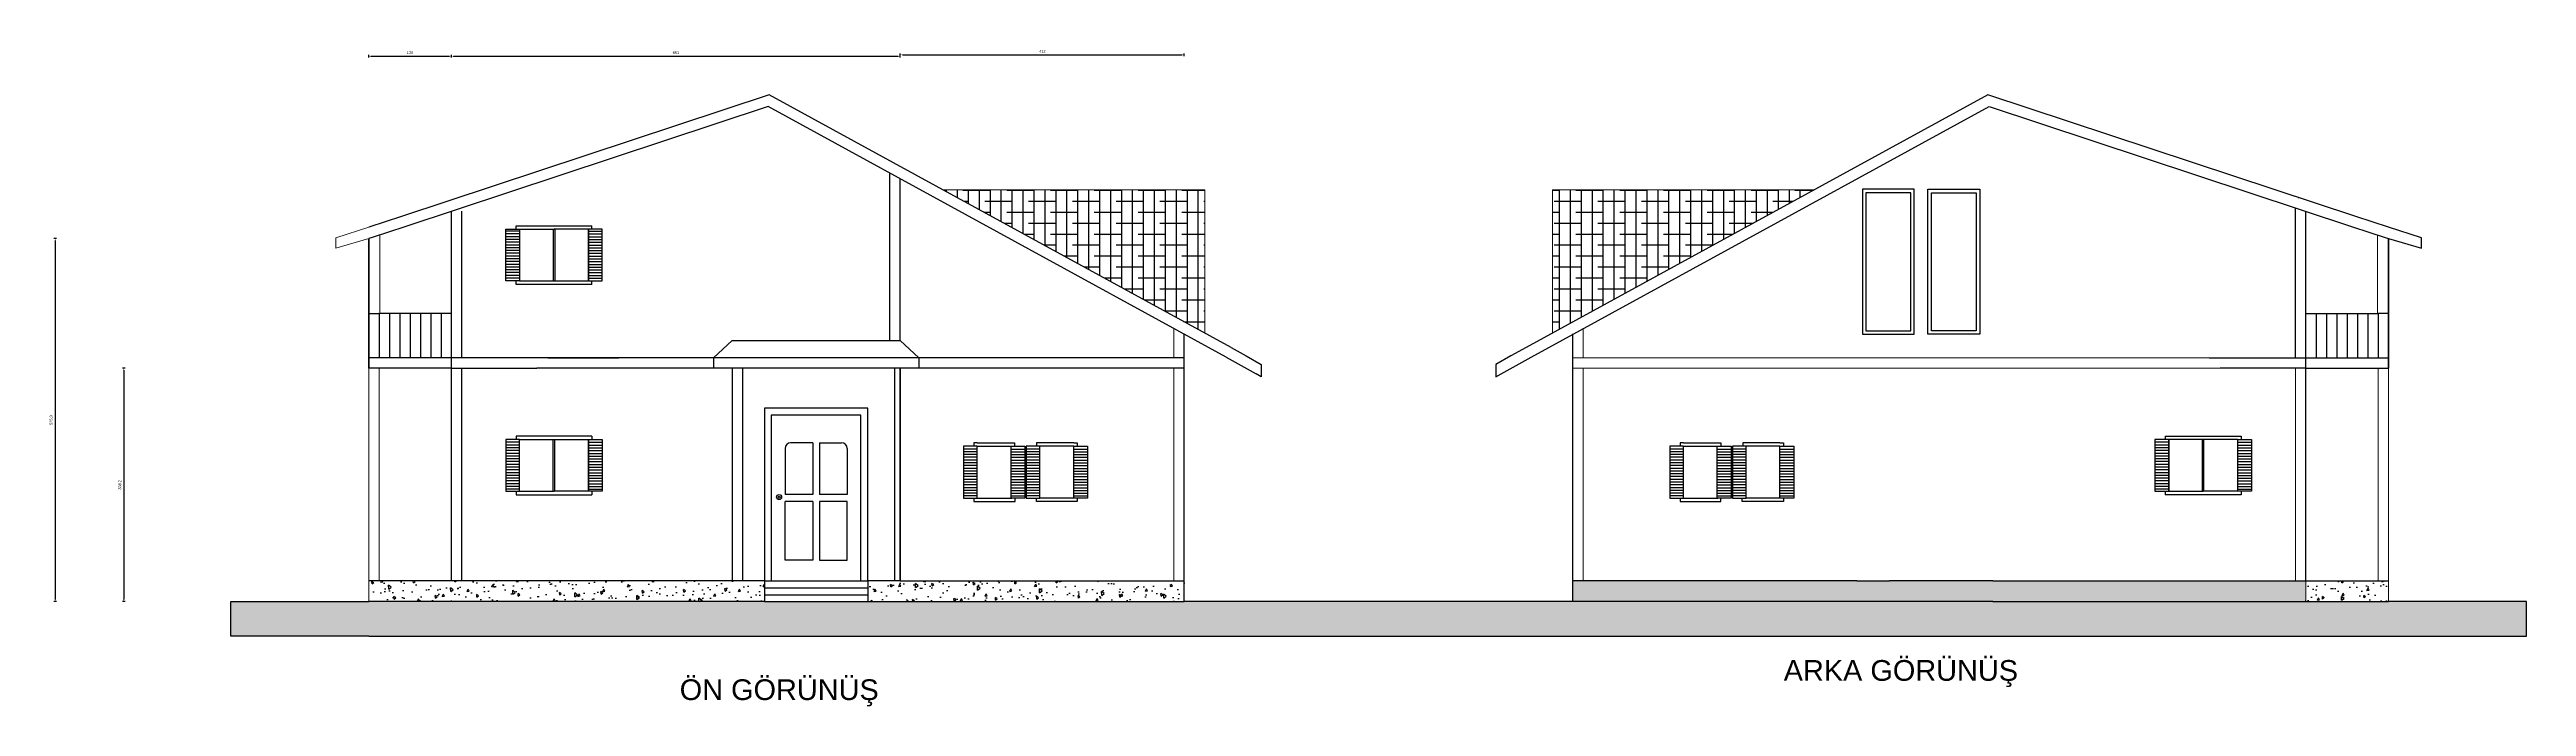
# Model space of a CAD drawing. Header units: millimetres. Extents: x 2100 to 32787, y 24082 to 35493.
# Drawn here: x 7854 to 11446, y 26918 to 27870 of the extents above; entities that cross this region are included whole.
import ezdxf

# ---------------------------------------------------------------- set-up
doc = ezdxf.new("R2010")
doc.units = ezdxf.units.MM
doc.linetypes.add('HIDDEN2', pattern=[4.7625, 3.175, -1.5875])
doc.layers.get('Defpoints').update_dxf_attribs({"color": 231, "linetype": 'HIDDEN2'})
for name, color, linetype in [('TARAMA', 130, 'Continuous'), ('YAZI', 20, 'Continuous'), ('ÖLÇÜ', 181, 'Continuous')]:
    doc.layers.add(name, color=color, linetype=linetype)
doc.styles.add('Annotative', font='arial.ttf')
doc.styles.get("Standard").update_dxf_attribs({"font": 'arial.ttf'})
doc.dimstyles.new('ISO-25', dxfattribs={"dimtxt": 4, "dimasz": 3, "dimexe": 2, "dimexo": 0.625, "dimgap": 3, "dimtad": 1, "dimtxsty": 'Standard', "dimcen": 2.5, "dimadec": 0, "dimazin": 0, "dimtfac": 1, "dimtix": 1, "dimtmove": 0, "dimatfit": 0, "dimfxl": 2, "dimfxlon": 1, "dimarcsym": 0})
pattern_1 = [(90, (-3735.475, 2995.833), (-15.875, 0), []), (180, (-3735.475, 2995.833), (-31.75, -15.875), [39.6875, -23.8125])]
pattern_2 = [(95, (-3735.475, 2995.833), (28.01893, 23.510676), [3.81, -41.91]), (40, (-3735.475, 2995.833), (-32.00369, 22.035346), [3.048, -33.528117]), (145.45144, (-3733.14, 2997.792), (-3.98476, 45.54602), [3.238, -35.61805]), (91.1842, (-3742.66, 3003.017), (44.28205, 32.39068), [5.715, -62.865]), (141.63556, (-3738.97, 3005.716), (-1.41732, 68.56535), [4.857, -53.42712]), (36.18415, (-3742.66, 3003.017), (-1.41732, 68.56535), [4.57199, -50.29195]), (66, (-3737.27, 3004.813), (35.903996, 6.97903), [3.81, -41.91]), (11, (-3737.27, 3004.813), (-17.307985, 34.78824), [3.048, -33.528]), (116.45145, (-3734.28, 3005.395), (18.59601, 41.76727), [3.238, -35.617988]), (82.5, (-3735.475, 2995.833), (-11.521094, 12.394683), [0, -33.1216, 0, -34.036, 0, -33.655]), (52.5, (-3735.475, 2995.833), (-4.717945, 23.6174), [0, -19.4056, 0, -32.3596, 0, -12.827]), (12.5, (-3743.485, 2987.822), (19.9855726, 18.365239), [0, -12.7, 0, -39.624, 0, -52.578]), (2.5, (-3747.077, 2984.23), (17.35278, 24.544479), [0, -16.51, 0, -26.3144, 0, -37.338])]

# ---------------------------------------------------------------- blocks, each defined once
blk = doc.blocks.new('*D2628')
at = {"layer": 'Defpoints', "color": 0, "lineweight": 70, "ltscale": 0.25, "transparency": 16777216}
for p in [(8436.9, 27860.2), (8316.9, 27596), (8436.9, 27596)]:
    blk.add_point(p, dxfattribs=at)
at = {"layer": 'ÖLÇÜ', "color": 0, "lineweight": -2, "ltscale": 0.25, "transparency": 16777216}
for p, q in [((8316.9, 27858.2), (8316.9, 27862.2)), ((8319.9, 27860.2), (8433.9, 27860.2)), ((8436.9, 27858.2), (8436.9, 27862.2))]:
    blk.add_line(p, q, dxfattribs=at)
at = {"layer": 'ÖLÇÜ', "color": 0, "lineweight": 70, "ltscale": 0.25, "transparency": 16777216}
for points in [[(8319.9, 27860.7), (8319.9, 27859.7), (8316.9, 27860.2)], [(8433.9, 27860.7), (8433.9, 27859.7), (8436.9, 27860.2)]]:
    blk.add_solid(points, dxfattribs=at)
at = {"layer": 'ÖLÇÜ', "color": 0, "lineweight": 5, "ltscale": 0.25, "transparency": 16777216, "insert": (8376.9, 27865.2), "char_height": 4, "attachment_point": 5}
blk.add_mtext('120', dxfattribs=at)
blk = doc.blocks.new('*D2629')
at = {"layer": 'Defpoints', "color": 0, "lineweight": 70, "ltscale": 0.25, "transparency": 16777216}
for p in [(9087.9, 27860.2), (9087.9, 27682.5), (8436.9, 27635.3)]:
    blk.add_point(p, dxfattribs=at)
at = {"layer": 'ÖLÇÜ', "color": 0, "lineweight": -2, "ltscale": 0.25, "transparency": 16777216}
for p, q in [((8436.9, 27858.2), (8436.9, 27862.2)), ((8439.9, 27860.2), (9084.9, 27860.2)), ((9087.9, 27858.2), (9087.9, 27862.2))]:
    blk.add_line(p, q, dxfattribs=at)
at = {"layer": 'ÖLÇÜ', "color": 0, "lineweight": 70, "ltscale": 0.25, "transparency": 16777216}
for points in [[(8439.9, 27860.7), (8439.9, 27859.7), (8436.9, 27860.2)], [(9084.9, 27860.7), (9084.9, 27859.7), (9087.9, 27860.2)]]:
    blk.add_solid(points, dxfattribs=at)
at = {"layer": 'ÖLÇÜ', "color": 0, "lineweight": 5, "ltscale": 0.25, "transparency": 16777216, "insert": (8762.4, 27865.2), "char_height": 4, "attachment_point": 5}
blk.add_mtext('651', dxfattribs=at)
blk = doc.blocks.new('*D2630')
at = {"layer": 'Defpoints', "color": 0, "lineweight": 70, "ltscale": 0.25, "transparency": 16777216}
for p in [(9499.9, 27862.2), (9087.9, 27682.5), (9499.9, 27457.8)]:
    blk.add_point(p, dxfattribs=at)
at = {"layer": 'ÖLÇÜ', "color": 0, "lineweight": -2, "ltscale": 0.25, "transparency": 16777216}
for p, q in [((9087.9, 27860.2), (9087.9, 27864.2)), ((9090.9, 27862.2), (9496.9, 27862.2)), ((9499.9, 27860.2), (9499.9, 27864.2))]:
    blk.add_line(p, q, dxfattribs=at)
at = {"layer": 'ÖLÇÜ', "color": 0, "lineweight": 70, "ltscale": 0.25, "transparency": 16777216}
for points in [[(9090.9, 27862.7), (9090.9, 27861.7), (9087.9, 27862.2)], [(9496.9, 27862.7), (9496.9, 27861.7), (9499.9, 27862.2)]]:
    blk.add_solid(points, dxfattribs=at)
at = {"layer": 'ÖLÇÜ', "color": 0, "lineweight": 5, "ltscale": 0.25, "transparency": 16777216, "insert": (9293.9, 27867.2), "char_height": 4, "attachment_point": 5}
blk.add_mtext('412', dxfattribs=at)
blk = doc.blocks.new('*D2631')
at = {"layer": 'Defpoints', "color": 0, "lineweight": 70, "ltscale": 0.25, "transparency": 16777216}
for p in [(8316.9, 27596), (7862.1, 27070.1), (8316.9, 27070.1)]:
    blk.add_point(p, dxfattribs=at)
at = {"layer": 'ÖLÇÜ', "color": 0, "lineweight": -2, "ltscale": 0.25, "transparency": 16777216}
for p, q in [((7864.1, 27596), (7860.1, 27596)), ((7862.1, 27593), (7862.1, 27073.1)), ((7864.1, 27070.1), (7860.1, 27070.1))]:
    blk.add_line(p, q, dxfattribs=at)
at = {"layer": 'ÖLÇÜ', "color": 0, "lineweight": 70, "ltscale": 0.25, "transparency": 16777216}
for points in [[(7861.6, 27593), (7862.6, 27593), (7862.1, 27596)], [(7861.6, 27073.1), (7862.6, 27073.1), (7862.1, 27070.1)]]:
    blk.add_solid(points, dxfattribs=at)
at = {"layer": 'ÖLÇÜ', "color": 0, "lineweight": 5, "ltscale": 0.25, "transparency": 16777216, "insert": (7856.7, 27333), "char_height": 4, "attachment_point": 5, "rotation": 90}
blk.add_mtext('525,9', dxfattribs=at)
blk = doc.blocks.new('*D2632')
at = {"layer": 'Defpoints', "color": 0, "lineweight": 70, "ltscale": 0.25, "transparency": 16777216}
for p in [(8316.9, 27408.3), (7961.7, 27070.1), (8316.9, 27070.1)]:
    blk.add_point(p, dxfattribs=at)
at = {"layer": 'ÖLÇÜ', "color": 0, "lineweight": -2, "ltscale": 0.25, "transparency": 16777216}
for p, q in [((7963.7, 27408.3), (7959.7, 27408.3)), ((7961.7, 27405.3), (7961.7, 27073.1)), ((7963.7, 27070.1), (7959.7, 27070.1))]:
    blk.add_line(p, q, dxfattribs=at)
at = {"layer": 'ÖLÇÜ', "color": 0, "lineweight": 70, "ltscale": 0.25, "transparency": 16777216}
for points in [[(7961.2, 27405.3), (7962.2, 27405.3), (7961.7, 27408.3)], [(7961.2, 27073.1), (7962.2, 27073.1), (7961.7, 27070.1)]]:
    blk.add_solid(points, dxfattribs=at)
at = {"layer": 'ÖLÇÜ', "color": 0, "lineweight": 5, "ltscale": 0.25, "transparency": 16777216, "insert": (7956.3, 27239.2), "char_height": 4, "attachment_point": 5, "rotation": 90}
blk.add_mtext('338,2', dxfattribs=at)

msp = doc.modelspace()

# ---------------------------------------------------------------- hatches: boundary and pattern name
at = {"layer": 'TARAMA', "lineweight": -2, "ltscale": 0.25, "transparency": 33554687}
h = msp.add_hatch(dxfattribs=at)
h.set_pattern_fill('ANSI38', color=256, scale=5, angle=45)
h.set_pattern_definition(pattern_1)
h.paths.add_polyline_path([(9529.699, 27666.836), (9149.121, 27666.836), (9529.699, 27458.836)])
h = msp.add_hatch(dxfattribs=at)
h.set_pattern_fill('ANSI38', color=256, scale=5, angle=45)
h.set_pattern_definition(pattern_1)
h.paths.add_polyline_path([(10414.247, 27666.836), (10033.668, 27666.836), (10033.668, 27458.836)])
h = msp.add_hatch(dxfattribs=at)
h.set_pattern_fill('AR-CONC', color=256, scale=0.2, angle=45)
h.set_pattern_definition(pattern_2)
h.paths.add_polyline_path([(8890.899, 27100.069), (8858.899, 27100.069), (8843.899, 27100.069), (8316.899, 27100.069), (8316.899, 27070.069), (8890.899, 27070.069)])
h = msp.add_hatch(dxfattribs=at)
h.set_pattern_fill('AR-CONC', color=256, scale=0.2, angle=45)
h.set_pattern_definition(pattern_2)
h.paths.add_polyline_path([(9499.899, 27100.069), (9087.899, 27100.069), (9040.899, 27100.069), (9040.899, 27070.069), (9079.899, 27070.069), (9499.899, 27070.069)])
h = msp.add_hatch(dxfattribs=at)
h.set_pattern_fill('AR-CONC', color=256, scale=0.2, angle=45)
h.set_pattern_definition(pattern_2)
h.paths.add_polyline_path([(11126.468, 27100.069), (10719.468, 27100.069), (10704.468, 27100.069), (10672.468, 27100.069), (10522.468, 27100.069), (10475.468, 27100.069), (10063.468, 27100.069), (10063.468, 27070.069), (10483.468, 27070.069), (10522.468, 27070.069), (10672.468, 27070.069), (11126.468, 27070.069), (11126.468, 27071.517)])
h = msp.add_hatch(dxfattribs=at)
h.set_pattern_fill('AR-CONC', color=256, scale=0.2, angle=45)
h.set_pattern_definition(pattern_2)
h.paths.add_polyline_path([(11246.468, 27100.069), (11126.468, 27100.069), (11126.468, 27070.069), (11246.468, 27070.069)])
h = msp.add_hatch(dxfattribs=at)
h.set_pattern_fill('ESCHER', color=256, scale=1.3, angle=45)
h.set_pattern_definition([(105, (-3735.475, 2995.833), (-28.0184, -28.0184), [36.322, -3.302]), (225, (-3735.475, 2995.833), (38.273845, -10.255446), [36.322, -3.302]), (345, (-3735.475, 2995.833), (28.0184, 28.0184), [36.322, -3.302]), (105, (-3733.14, 2998.168), (-28.0184, -28.0184), [6.604, -33.02]), (345, (-3733.14, 2998.168), (28.0184, 28.0184), [6.604, -33.02]), (105, (-3738.664, 2996.687), (-28.0184, -28.0184), [6.604, -33.02]), (225, (-3738.664, 2996.687), (38.273845, -10.255446), [6.604, -33.02]), (345, (-3734.62, 2992.643), (28.0184, 28.0184), [6.604, -33.02]), (225, (-3734.62, 2992.643), (38.273845, -10.255446), [6.604, -33.02]), (105, (-3744.814, 2986.493), (-28.0184, -28.0184), [6.604, -33.02]), (345, (-3744.814, 2986.493), (28.0184, 28.0184), [6.604, -33.02]), (105, (-3722.717, 2992.414), (-28.0184, -28.0184), [6.604, -33.02]), (225, (-3722.717, 2992.414), (38.273845, -10.255446), [6.604, -33.02]), (345, (-3738.893, 3008.59), (28.0184, 28.0184), [6.604, -33.02]), (225, (-3738.893, 3008.59), (38.273845, -10.255446), [6.604, -33.02]), (45, (-3734.85, 3004.547), (-38.273845, 10.255446), [23.114, -16.51]), (45, (-3726.76, 2996.46), (-38.273845, 10.255446), [23.114, -16.51]), (165, (-3740.374, 3003.066), (-28.0184, -28.0184), [23.114, -16.51]), (165, (-3743.334, 2992.018), (-28.0184, -28.0184), [23.114, -16.51]), (285, (-3739.29, 2987.974), (38.273845, -10.255446), [23.114, -16.51]), (285, (-3728.24, 2990.934), (38.273845, -10.255446), [23.114, -16.51])])
h.paths.add_polyline_path([(11446.468, 27070.069), (11246.468, 27070.069), (10672.468, 27070.069), (10522.468, 27070.069), (10483.468, 27070.069), (10063.468, 27070.069), (9499.899, 27070.069), (9079.899, 27070.069), (9040.899, 27070.069), (8890.899, 27070.069), (8316.899, 27070.069), (8116.899, 27070.069), (8116.899, 27020.069), (8316.899, 27020.069), (11246.468, 27020.069), (11276.468, 27020.069), (11346.468, 27020.069), (11446.468, 27020.069)])

# ---------------------------------------------------------------- linework, layer by layer
at = {"ltscale": 0.25}
for p, q in [((9072.899, 27448.369), (9072.899, 27690.716)), ((9087.899, 27448.369), (9087.899, 27682.518)), ((8364.452, 27627.82), (8316.899, 27612.369)), ((8436.899, 27100.069), (8436.899, 27635.632)), ((8451.899, 27423.369), (8451.899, 27635.632)), ((11126.468, 27100.069), (11126.468, 27635.632)), ((8321.795, 27597.557), (8316.899, 27595.966)), ((8369.348, 27613.008), (8321.795, 27597.557)), ((11241.572, 27597.557), (11246.468, 27595.966)), ((8843.899, 27448.369), (8816.899, 27423.369)), ((8843.899, 27448.369), (9087.899, 27448.369)), ((9087.899, 27448.369), (9114.899, 27423.369)), ((9079.899, 27423.369), (8560.899, 27423.369)), ((8816.899, 27423.369), (8816.899, 27408.369)), ((9087.899, 27423.369), (9079.899, 27423.369)), ((9499.899, 27423.369), (9087.899, 27423.369)), ((9114.899, 27423.369), (9114.899, 27408.369)), ((9560.348, 27424.308), (9604.079, 27400.067)), ((9567.83, 27437.997), (9589.695, 27425.876)), ((9589.695, 27425.876), (9611.561, 27413.756)), ((9611.561, 27413.756), (9611.561, 27395.92)), ((8451.899, 27100.069), (8451.899, 27408.369)), ((9079.899, 27408.369), (8560.899, 27408.369)), ((8843.899, 27408.369), (8843.899, 27100.069)), ((8858.899, 27408.369), (8858.899, 27100.069)), ((9079.899, 27100.069), (9079.899, 27408.369)), ((9087.899, 27408.369), (9079.899, 27408.369)), ((9499.899, 27408.369), (9087.899, 27408.369)), ((9087.899, 27408.369), (9087.899, 27100.069)), ((9087.899, 27100.069), (9087.899, 27408.369)), ((9611.561, 27395.92), (9604.079, 27400.067)), ((8920.899, 27292.069), (8920.899, 27225.069)), ((8960.899, 27300.069), (8928.899, 27300.069)), ((8960.899, 27300.069), (8960.899, 27225.069)), ((8970.899, 27300.069), (8970.899, 27225.069)), ((8970.899, 27300.069), (9002.899, 27300.069)), ((9010.899, 27292.069), (9010.899, 27225.069)), ((8960.899, 27225.069), (8920.899, 27225.069)), ((8960.899, 27215.069), (8920.899, 27215.069)), ((8920.899, 27130.069), (8920.899, 27215.069)), ((8960.899, 27215.069), (8960.899, 27130.069)), ((9010.899, 27225.069), (8970.899, 27225.069)), ((9010.899, 27215.069), (8970.899, 27215.069)), ((8970.899, 27215.069), (8970.899, 27130.069)), ((9010.899, 27130.069), (9010.899, 27215.069)), ((8960.899, 27130.069), (8920.899, 27130.069)), ((8970.899, 27130.069), (9010.899, 27130.069)), ((8890.899, 27100.069), (9040.899, 27100.069)), ((8890.899, 27100.069), (8890.899, 27070.069)), ((8890.899, 27090.069), (9040.899, 27090.069)), ((9040.899, 27100.069), (9040.899, 27070.069)), ((10672.468, 27100.069), (10522.468, 27100.069)), ((8436.899, 27070.069), (8436.899, 27071.517)), ((8890.899, 27080.069), (9040.899, 27080.069)), ((11126.468, 27070.069), (11126.468, 27071.517))]:
    msp.add_line(p, q, dxfattribs=at)
at = {"lineweight": 5, "ltscale": 0.25}
for p, q in [((9529.699, 27666.836), (9149.121, 27666.836)), ((9529.699, 27458.836), (9529.699, 27666.836)), ((10033.668, 27458.836), (10033.668, 27666.836)), ((10033.668, 27666.836), (10414.247, 27666.836)), ((8316.899, 27612.369), (8269.347, 27596.918)), ((8269.347, 27596.918), (8269.347, 27581.918)), ((8269.347, 27581.918), (8316.899, 27595.966)), ((8332.899, 27487.266), (8332.899, 27601.165)), ((11230.468, 27617.39), (11230.468, 27617.567)), ((11230.468, 27487.266), (11230.468, 27601.165)), ((9484.899, 27483.321), (9484.899, 27483.966)), ((10078.468, 27483.321), (10078.468, 27483.966)), ((9484.899, 27423.369), (9484.899, 27466.13)), ((9529.699, 27458.836), (9529.699, 27459.133)), ((10033.668, 27458.836), (10033.668, 27459.133)), ((10078.468, 27423.369), (10078.468, 27466.13)), ((9529.699, 27441.058), (9529.699, 27441.297)), ((10033.668, 27441.058), (10033.668, 27441.297)), ((10986.468, 27423.369), (10063.468, 27423.369)), ((8316.899, 27408.266), (8316.899, 27100.069)), ((8331.899, 27408.266), (8331.899, 27100.069)), ((9484.899, 27100.069), (9484.899, 27408.369)), ((11002.468, 27408.266), (10063.468, 27408.266)), ((10078.468, 27100.069), (10078.468, 27408.266)), ((11111.468, 27100.069), (11111.468, 27408.266)), ((11231.468, 27408.266), (11231.468, 27100.069)), ((11246.468, 27408.266), (11246.468, 27100.069)), ((8316.899, 27100.069), (8316.899, 27070.069)), ((11126.468, 27100.069), (11126.468, 27071.517)), ((11246.468, 27100.069), (11246.468, 27070.069))]:
    msp.add_line(p, q, dxfattribs=at)
at = {"lineweight": -2, "ltscale": 0.25}
for p, q in [((11111.468, 27656.233), (11111.468, 27656.725)), ((11111.468, 27423.369), (11111.468, 27640.295)), ((11116.468, 27654.608), (11116.468, 27655.072)), ((8116.899, 27020.069), (8116.899, 27070.069)), ((8116.899, 27070.069), (8316.899, 27070.069)), ((10063.468, 27070.069), (9499.899, 27070.069)), ((11446.468, 27070.069), (11246.468, 27070.069)), ((11446.468, 27020.069), (11446.468, 27070.069)), ((8316.899, 27020.069), (8116.899, 27020.069)), ((8316.899, 27020.069), (11246.468, 27020.069)), ((11246.468, 27020.069), (11276.468, 27020.069)), ((11276.468, 27020.069), (11346.468, 27020.069)), ((11346.468, 27020.069), (11446.468, 27020.069))]:
    msp.add_line(p, q, dxfattribs=at)
at = {"lineweight": 25, "ltscale": 0.25}
for p, q in [((8316.899, 27595.966), (8316.899, 27408.266)), ((8316.899, 27487.266), (8316.899, 27595.966)), ((8515.71, 27534.663), (8515.71, 27609.663)), ((8515.71, 27609.663), (8535.71, 27609.663)), ((8535.71, 27606.663), (8515.71, 27606.663)), ((8535.71, 27602.663), (8515.71, 27602.663)), ((8535.71, 27598.663), (8515.71, 27598.663)), ((8535.71, 27594.663), (8515.71, 27594.663)), ((8535.71, 27590.663), (8515.71, 27590.663)), ((8530.71, 27609.663), (8530.71, 27614.663)), ((8530.71, 27614.663), (8635.71, 27614.663)), ((8535.71, 27609.663), (8585.71, 27609.663)), ((8535.71, 27609.663), (8535.71, 27534.663)), ((8584.71, 27609.663), (8584.71, 27534.663)), ((8635.71, 27609.663), (8585.71, 27609.663)), ((8586.71, 27609.663), (8586.71, 27534.663)), ((8635.71, 27614.663), (8640.71, 27614.663)), ((8635.71, 27534.663), (8635.71, 27609.663)), ((8635.71, 27609.663), (8635.71, 27534.663)), ((8655.71, 27609.663), (8635.71, 27609.663)), ((8635.71, 27606.663), (8655.71, 27606.663)), ((8635.71, 27602.663), (8655.71, 27602.663)), ((8635.71, 27598.663), (8655.71, 27598.663)), ((8635.71, 27594.663), (8655.71, 27594.663)), ((8635.71, 27590.663), (8655.71, 27590.663)), ((8640.71, 27609.663), (8640.71, 27614.663)), ((8655.71, 27534.663), (8655.71, 27609.663)), ((11246.468, 27595.966), (11246.468, 27408.266)), ((11246.468, 27487.266), (11246.468, 27595.966)), ((8535.71, 27586.663), (8515.71, 27586.663)), ((8535.71, 27582.663), (8515.71, 27582.663)), ((8535.71, 27578.663), (8515.71, 27578.663)), ((8535.71, 27574.663), (8515.71, 27574.663)), ((8535.71, 27570.663), (8515.71, 27570.663)), ((8535.71, 27566.663), (8515.71, 27566.663)), ((8535.71, 27562.663), (8515.71, 27562.663)), ((8535.71, 27558.663), (8515.71, 27558.663)), ((8535.71, 27554.663), (8515.71, 27554.663)), ((8635.71, 27586.663), (8655.71, 27586.663)), ((8635.71, 27582.663), (8655.71, 27582.663)), ((8635.71, 27578.663), (8655.71, 27578.663)), ((8635.71, 27574.663), (8655.71, 27574.663)), ((8635.71, 27570.663), (8655.71, 27570.663)), ((8635.71, 27566.663), (8655.71, 27566.663)), ((8635.71, 27562.663), (8655.71, 27562.663)), ((8635.71, 27558.663), (8655.71, 27558.663)), ((8635.71, 27554.663), (8655.71, 27554.663)), ((8535.71, 27550.663), (8515.71, 27550.663)), ((8535.71, 27546.663), (8515.71, 27546.663)), ((8535.71, 27542.663), (8515.71, 27542.663)), ((8535.71, 27538.663), (8515.71, 27538.663)), ((8535.71, 27534.663), (8515.71, 27534.663)), ((8530.71, 27529.663), (8530.71, 27534.663)), ((8535.71, 27529.663), (8530.71, 27529.663)), ((8535.71, 27534.663), (8585.71, 27534.663)), ((8640.71, 27529.663), (8535.71, 27529.663)), ((8585.71, 27534.663), (8635.71, 27534.663)), ((8635.71, 27550.663), (8655.71, 27550.663)), ((8635.71, 27546.663), (8655.71, 27546.663)), ((8635.71, 27542.663), (8655.71, 27542.663)), ((8635.71, 27538.663), (8655.71, 27538.663)), ((8635.71, 27534.663), (8655.71, 27534.663)), ((8640.71, 27529.663), (8640.71, 27534.663)), ((8316.899, 27487.266), (8330.899, 27487.266)), ((8316.899, 27408.266), (8316.899, 27487.266)), ((8330.899, 27487.266), (8332.899, 27487.266)), ((8331.899, 27486.266), (8331.899, 27423.369)), ((8435.899, 27487.266), (8332.899, 27487.266)), ((8346.899, 27487.266), (8346.899, 27423.369)), ((8361.899, 27487.266), (8361.899, 27423.369)), ((8376.899, 27487.266), (8376.899, 27423.369)), ((8391.899, 27487.266), (8391.899, 27423.369)), ((8406.899, 27487.266), (8406.899, 27423.369)), ((8421.899, 27487.266), (8421.899, 27423.369)), ((11127.468, 27487.266), (11230.468, 27487.266)), ((11141.468, 27487.266), (11141.468, 27423.369)), ((11156.468, 27487.266), (11156.468, 27423.369)), ((11171.468, 27487.266), (11171.468, 27423.369)), ((11186.468, 27487.266), (11186.468, 27423.369)), ((11201.468, 27487.266), (11201.468, 27423.369)), ((11216.468, 27487.266), (11216.468, 27423.369)), ((11232.468, 27487.266), (11230.468, 27487.266)), ((11231.468, 27486.266), (11231.468, 27423.369)), ((11246.468, 27487.266), (11232.468, 27487.266)), ((11246.468, 27408.266), (11246.468, 27487.266)), ((9499.899, 27475.123), (9499.899, 27475.651)), ((9499.899, 27408.369), (9499.899, 27457.815)), ((10063.468, 27475.123), (10063.468, 27475.651)), ((10063.468, 27408.369), (10063.468, 27457.815)), ((8576.899, 27423.369), (8316.899, 27423.369)), ((8576.899, 27423.369), (8679.899, 27423.369)), ((10986.468, 27423.369), (11246.468, 27423.369)), ((8436.899, 27408.266), (8316.899, 27408.266)), ((8436.899, 27408.266), (8560.899, 27408.266)), ((9499.899, 27070.069), (9499.899, 27408.369)), ((10063.468, 27070.069), (10063.468, 27408.369)), ((11126.468, 27408.266), (11002.468, 27408.266)), ((11126.468, 27408.266), (11246.468, 27408.266)), ((8535.71, 27304.827), (8515.71, 27304.827)), ((8515.71, 27304.827), (8515.71, 27229.827)), ((8535.71, 27309.827), (8530.71, 27309.827)), ((8530.71, 27309.827), (8530.71, 27304.827)), ((8640.71, 27309.827), (8535.71, 27309.827)), ((8535.71, 27229.827), (8535.71, 27304.827)), ((8535.71, 27304.827), (8585.71, 27304.827)), ((8584.71, 27229.827), (8584.71, 27304.827)), ((8585.71, 27304.827), (8635.71, 27304.827)), ((8586.71, 27229.827), (8586.71, 27304.827)), ((8635.71, 27304.827), (8635.71, 27229.827)), ((8635.71, 27229.827), (8635.71, 27304.827)), ((8635.71, 27304.827), (8655.71, 27304.827)), ((8640.71, 27309.827), (8640.71, 27304.827)), ((8655.71, 27304.827), (8655.71, 27229.827)), ((10927.658, 27304.827), (10907.658, 27304.827)), ((10907.658, 27304.827), (10907.658, 27229.827)), ((10922.658, 27309.827), (11027.658, 27309.827)), ((10922.658, 27309.827), (10922.658, 27304.827)), ((10977.658, 27304.827), (10927.658, 27304.827)), ((10927.658, 27304.827), (10927.658, 27229.827)), ((10927.658, 27229.827), (10927.658, 27304.827)), ((10976.658, 27229.827), (10976.658, 27304.827)), ((11027.658, 27304.827), (10977.658, 27304.827)), ((10978.658, 27229.827), (10978.658, 27304.827)), ((11027.658, 27309.827), (11032.658, 27309.827)), ((11027.658, 27229.827), (11027.658, 27304.827)), ((11027.658, 27304.827), (11047.658, 27304.827)), ((11032.658, 27309.827), (11032.658, 27304.827)), ((11047.658, 27304.827), (11047.658, 27229.827)), ((8535.71, 27300.827), (8515.71, 27300.827)), ((8535.71, 27296.827), (8515.71, 27296.827)), ((8535.71, 27292.827), (8515.71, 27292.827)), ((8535.71, 27288.827), (8515.71, 27288.827)), ((8535.71, 27284.827), (8515.71, 27284.827)), ((8535.71, 27280.827), (8515.71, 27280.827)), ((8535.71, 27276.827), (8515.71, 27276.827)), ((8535.71, 27272.827), (8515.71, 27272.827)), ((8535.71, 27268.827), (8515.71, 27268.827)), ((8635.71, 27300.827), (8655.71, 27300.827)), ((8635.71, 27296.827), (8655.71, 27296.827)), ((8635.71, 27292.827), (8655.71, 27292.827)), ((8635.71, 27288.827), (8655.71, 27288.827)), ((8635.71, 27284.827), (8655.71, 27284.827)), ((8635.71, 27280.827), (8655.71, 27280.827)), ((8635.71, 27276.827), (8655.71, 27276.827)), ((8635.71, 27272.827), (8655.71, 27272.827)), ((8635.71, 27268.827), (8655.71, 27268.827)), ((9199.558, 27295.069), (9179.558, 27295.069)), ((9179.558, 27295.069), (9179.558, 27220.069)), ((9199.558, 27291.069), (9179.558, 27291.069)), ((9199.558, 27287.069), (9179.558, 27287.069)), ((9199.558, 27283.069), (9179.558, 27283.069)), ((9199.558, 27279.069), (9179.558, 27279.069)), ((9199.558, 27275.069), (9179.558, 27275.069)), ((9199.558, 27271.069), (9179.558, 27271.069)), ((9199.558, 27267.069), (9179.558, 27267.069)), ((9199.558, 27300.069), (9194.558, 27300.069)), ((9194.558, 27300.069), (9194.558, 27295.069)), ((9199.558, 27300.069), (9248.558, 27300.069)), ((9199.558, 27220.069), (9199.558, 27295.069)), ((9199.558, 27295.069), (9248.558, 27295.069)), ((9248.558, 27300.069), (9253.558, 27300.069)), ((9248.558, 27220.069), (9248.558, 27295.069)), ((9248.558, 27220.069), (9248.558, 27295.069)), ((9248.558, 27295.069), (9268.558, 27295.069)), ((9248.558, 27291.069), (9268.558, 27291.069)), ((9248.558, 27287.069), (9268.558, 27287.069)), ((9248.558, 27283.069), (9268.558, 27283.069)), ((9248.558, 27279.069), (9268.558, 27279.069)), ((9248.558, 27275.069), (9268.558, 27275.069)), ((9248.558, 27271.069), (9268.558, 27271.069)), ((9248.558, 27267.069), (9268.558, 27267.069)), ((9253.558, 27300.069), (9253.558, 27295.069)), ((9268.558, 27295.069), (9268.558, 27220.069)), ((9290.558, 27295.069), (9270.558, 27295.069)), ((9270.558, 27295.069), (9270.558, 27220.069)), ((9290.558, 27291.069), (9270.558, 27291.069)), ((9290.558, 27287.069), (9270.558, 27287.069)), ((9290.558, 27283.069), (9270.558, 27283.069)), ((9290.558, 27279.069), (9270.558, 27279.069)), ((9290.558, 27275.069), (9270.558, 27275.069)), ((9290.558, 27271.069), (9270.558, 27271.069)), ((9290.558, 27267.069), (9270.558, 27267.069)), ((9290.558, 27300.069), (9285.558, 27300.069)), ((9285.558, 27300.069), (9285.558, 27295.069)), ((9339.558, 27300.069), (9290.558, 27300.069)), ((9290.558, 27220.069), (9290.558, 27295.069)), ((9339.558, 27295.069), (9290.558, 27295.069)), ((9290.558, 27220.069), (9290.558, 27295.069)), ((9339.558, 27300.069), (9344.558, 27300.069)), ((9339.558, 27220.069), (9339.558, 27295.069)), ((9339.558, 27295.069), (9359.558, 27295.069)), ((9339.558, 27291.069), (9359.558, 27291.069)), ((9339.558, 27287.069), (9359.558, 27287.069)), ((9339.558, 27283.069), (9359.558, 27283.069)), ((9339.558, 27279.069), (9359.558, 27279.069)), ((9339.558, 27275.069), (9359.558, 27275.069)), ((9339.558, 27271.069), (9359.558, 27271.069)), ((9339.558, 27267.069), (9359.558, 27267.069)), ((9344.558, 27300.069), (9344.558, 27295.069)), ((9359.558, 27295.069), (9359.558, 27220.069)), ((10223.81, 27295.069), (10203.81, 27295.069)), ((10203.81, 27295.069), (10203.81, 27220.069)), ((10223.81, 27291.069), (10203.81, 27291.069)), ((10223.81, 27287.069), (10203.81, 27287.069)), ((10223.81, 27283.069), (10203.81, 27283.069)), ((10223.81, 27279.069), (10203.81, 27279.069)), ((10223.81, 27275.069), (10203.81, 27275.069)), ((10223.81, 27271.069), (10203.81, 27271.069)), ((10223.81, 27267.069), (10203.81, 27267.069)), ((10223.81, 27300.069), (10218.81, 27300.069)), ((10218.81, 27300.069), (10218.81, 27295.069)), ((10223.81, 27300.069), (10272.81, 27300.069)), ((10223.81, 27220.069), (10223.81, 27295.069)), ((10223.81, 27295.069), (10272.81, 27295.069)), ((10272.81, 27300.069), (10277.81, 27300.069)), ((10272.81, 27220.069), (10272.81, 27295.069)), ((10272.81, 27220.069), (10272.81, 27295.069)), ((10272.81, 27295.069), (10292.81, 27295.069)), ((10272.81, 27291.069), (10292.81, 27291.069)), ((10272.81, 27287.069), (10292.81, 27287.069)), ((10272.81, 27283.069), (10292.81, 27283.069)), ((10272.81, 27279.069), (10292.81, 27279.069)), ((10272.81, 27275.069), (10292.81, 27275.069)), ((10272.81, 27271.069), (10292.81, 27271.069)), ((10272.81, 27267.069), (10292.81, 27267.069)), ((10277.81, 27300.069), (10277.81, 27295.069)), ((10292.81, 27295.069), (10292.81, 27220.069)), ((10314.81, 27295.069), (10294.81, 27295.069)), ((10294.81, 27295.069), (10294.81, 27220.069)), ((10314.81, 27291.069), (10294.81, 27291.069)), ((10314.81, 27287.069), (10294.81, 27287.069)), ((10314.81, 27283.069), (10294.81, 27283.069)), ((10314.81, 27279.069), (10294.81, 27279.069)), ((10314.81, 27275.069), (10294.81, 27275.069)), ((10314.81, 27271.069), (10294.81, 27271.069)), ((10314.81, 27267.069), (10294.81, 27267.069)), ((10314.81, 27300.069), (10309.81, 27300.069)), ((10309.81, 27300.069), (10309.81, 27295.069)), ((10363.81, 27300.069), (10314.81, 27300.069)), ((10314.81, 27220.069), (10314.81, 27295.069)), ((10363.81, 27295.069), (10314.81, 27295.069)), ((10314.81, 27220.069), (10314.81, 27295.069)), ((10363.81, 27300.069), (10368.81, 27300.069)), ((10363.81, 27220.069), (10363.81, 27295.069)), ((10363.81, 27295.069), (10383.81, 27295.069)), ((10363.81, 27291.069), (10383.81, 27291.069)), ((10363.81, 27287.069), (10383.81, 27287.069)), ((10363.81, 27283.069), (10383.81, 27283.069)), ((10363.81, 27279.069), (10383.81, 27279.069)), ((10363.81, 27275.069), (10383.81, 27275.069)), ((10363.81, 27271.069), (10383.81, 27271.069)), ((10363.81, 27267.069), (10383.81, 27267.069)), ((10368.81, 27300.069), (10368.81, 27295.069)), ((10383.81, 27295.069), (10383.81, 27220.069)), ((10927.658, 27300.827), (10907.658, 27300.827)), ((10927.658, 27296.827), (10907.658, 27296.827)), ((10927.658, 27292.827), (10907.658, 27292.827)), ((10927.658, 27288.827), (10907.658, 27288.827)), ((10927.658, 27284.827), (10907.658, 27284.827)), ((10927.658, 27280.827), (10907.658, 27280.827)), ((10927.658, 27276.827), (10907.658, 27276.827)), ((10927.658, 27272.827), (10907.658, 27272.827)), ((10927.658, 27268.827), (10907.658, 27268.827)), ((11027.658, 27300.827), (11047.658, 27300.827)), ((11027.658, 27296.827), (11047.658, 27296.827)), ((11027.658, 27292.827), (11047.658, 27292.827)), ((11027.658, 27288.827), (11047.658, 27288.827)), ((11027.658, 27284.827), (11047.658, 27284.827)), ((11027.658, 27280.827), (11047.658, 27280.827)), ((11027.658, 27276.827), (11047.658, 27276.827)), ((11027.658, 27272.827), (11047.658, 27272.827)), ((11027.658, 27268.827), (11047.658, 27268.827)), ((8535.71, 27264.827), (8515.71, 27264.827)), ((8535.71, 27260.827), (8515.71, 27260.827)), ((8535.71, 27256.827), (8515.71, 27256.827)), ((8535.71, 27252.827), (8515.71, 27252.827)), ((8535.71, 27248.827), (8515.71, 27248.827)), ((8535.71, 27244.827), (8515.71, 27244.827)), ((8535.71, 27240.827), (8515.71, 27240.827)), ((8535.71, 27236.827), (8515.71, 27236.827)), ((8535.71, 27232.827), (8515.71, 27232.827)), ((8635.71, 27264.827), (8655.71, 27264.827)), ((8635.71, 27260.827), (8655.71, 27260.827)), ((8635.71, 27256.827), (8655.71, 27256.827)), ((8635.71, 27252.827), (8655.71, 27252.827)), ((8635.71, 27248.827), (8655.71, 27248.827)), ((8635.71, 27244.827), (8655.71, 27244.827)), ((8635.71, 27240.827), (8655.71, 27240.827)), ((8635.71, 27236.827), (8655.71, 27236.827)), ((8635.71, 27232.827), (8655.71, 27232.827)), ((9199.558, 27263.069), (9179.558, 27263.069)), ((9199.558, 27259.069), (9179.558, 27259.069)), ((9199.558, 27255.069), (9179.558, 27255.069)), ((9199.558, 27251.069), (9179.558, 27251.069)), ((9199.558, 27247.069), (9179.558, 27247.069)), ((9199.558, 27243.069), (9179.558, 27243.069)), ((9199.558, 27239.069), (9179.558, 27239.069)), ((9199.558, 27235.069), (9179.558, 27235.069)), ((9199.558, 27231.069), (9179.558, 27231.069)), ((9248.558, 27263.069), (9268.558, 27263.069)), ((9248.558, 27259.069), (9268.558, 27259.069)), ((9248.558, 27255.069), (9268.558, 27255.069)), ((9248.558, 27251.069), (9268.558, 27251.069)), ((9248.558, 27247.069), (9268.558, 27247.069)), ((9248.558, 27243.069), (9268.558, 27243.069)), ((9248.558, 27239.069), (9268.558, 27239.069)), ((9248.558, 27235.069), (9268.558, 27235.069)), ((9248.558, 27231.069), (9268.558, 27231.069)), ((9290.558, 27263.069), (9270.558, 27263.069)), ((9290.558, 27259.069), (9270.558, 27259.069)), ((9290.558, 27255.069), (9270.558, 27255.069)), ((9290.558, 27251.069), (9270.558, 27251.069)), ((9290.558, 27247.069), (9270.558, 27247.069)), ((9290.558, 27243.069), (9270.558, 27243.069)), ((9290.558, 27239.069), (9270.558, 27239.069)), ((9290.558, 27235.069), (9270.558, 27235.069)), ((9290.558, 27231.069), (9270.558, 27231.069)), ((9339.558, 27263.069), (9359.558, 27263.069)), ((9339.558, 27259.069), (9359.558, 27259.069)), ((9339.558, 27255.069), (9359.558, 27255.069)), ((9339.558, 27251.069), (9359.558, 27251.069)), ((9339.558, 27247.069), (9359.558, 27247.069)), ((9339.558, 27243.069), (9359.558, 27243.069)), ((9339.558, 27239.069), (9359.558, 27239.069)), ((9339.558, 27235.069), (9359.558, 27235.069)), ((9339.558, 27231.069), (9359.558, 27231.069)), ((10223.81, 27263.069), (10203.81, 27263.069)), ((10223.81, 27259.069), (10203.81, 27259.069)), ((10223.81, 27255.069), (10203.81, 27255.069)), ((10223.81, 27251.069), (10203.81, 27251.069)), ((10223.81, 27247.069), (10203.81, 27247.069)), ((10223.81, 27243.069), (10203.81, 27243.069)), ((10223.81, 27239.069), (10203.81, 27239.069)), ((10223.81, 27235.069), (10203.81, 27235.069)), ((10223.81, 27231.069), (10203.81, 27231.069)), ((10272.81, 27263.069), (10292.81, 27263.069)), ((10272.81, 27259.069), (10292.81, 27259.069)), ((10272.81, 27255.069), (10292.81, 27255.069)), ((10272.81, 27251.069), (10292.81, 27251.069)), ((10272.81, 27247.069), (10292.81, 27247.069)), ((10272.81, 27243.069), (10292.81, 27243.069)), ((10272.81, 27239.069), (10292.81, 27239.069)), ((10272.81, 27235.069), (10292.81, 27235.069)), ((10272.81, 27231.069), (10292.81, 27231.069)), ((10314.81, 27263.069), (10294.81, 27263.069)), ((10314.81, 27259.069), (10294.81, 27259.069)), ((10314.81, 27255.069), (10294.81, 27255.069)), ((10314.81, 27251.069), (10294.81, 27251.069)), ((10314.81, 27247.069), (10294.81, 27247.069)), ((10314.81, 27243.069), (10294.81, 27243.069)), ((10314.81, 27239.069), (10294.81, 27239.069)), ((10314.81, 27235.069), (10294.81, 27235.069)), ((10314.81, 27231.069), (10294.81, 27231.069)), ((10363.81, 27263.069), (10383.81, 27263.069)), ((10363.81, 27259.069), (10383.81, 27259.069)), ((10363.81, 27255.069), (10383.81, 27255.069)), ((10363.81, 27251.069), (10383.81, 27251.069)), ((10363.81, 27247.069), (10383.81, 27247.069)), ((10363.81, 27243.069), (10383.81, 27243.069)), ((10363.81, 27239.069), (10383.81, 27239.069)), ((10363.81, 27235.069), (10383.81, 27235.069)), ((10363.81, 27231.069), (10383.81, 27231.069)), ((10927.658, 27264.827), (10907.658, 27264.827)), ((10927.658, 27260.827), (10907.658, 27260.827)), ((10927.658, 27256.827), (10907.658, 27256.827)), ((10927.658, 27252.827), (10907.658, 27252.827)), ((10927.658, 27248.827), (10907.658, 27248.827)), ((10927.658, 27244.827), (10907.658, 27244.827)), ((10927.658, 27240.827), (10907.658, 27240.827)), ((10927.658, 27236.827), (10907.658, 27236.827)), ((10927.658, 27232.827), (10907.658, 27232.827)), ((11027.658, 27264.827), (11047.658, 27264.827)), ((11027.658, 27260.827), (11047.658, 27260.827)), ((11027.658, 27256.827), (11047.658, 27256.827)), ((11027.658, 27252.827), (11047.658, 27252.827)), ((11027.658, 27248.827), (11047.658, 27248.827)), ((11027.658, 27244.827), (11047.658, 27244.827)), ((11027.658, 27240.827), (11047.658, 27240.827)), ((11027.658, 27236.827), (11047.658, 27236.827)), ((11027.658, 27232.827), (11047.658, 27232.827)), ((8515.71, 27229.827), (8535.71, 27229.827)), ((8530.71, 27229.827), (8530.71, 27224.827)), ((8530.71, 27224.827), (8635.71, 27224.827)), ((8535.71, 27229.827), (8585.71, 27229.827)), ((8635.71, 27229.827), (8585.71, 27229.827)), ((8655.71, 27229.827), (8635.71, 27229.827)), ((8635.71, 27224.827), (8640.71, 27224.827)), ((8640.71, 27229.827), (8640.71, 27224.827)), ((9199.558, 27227.069), (9179.558, 27227.069)), ((9199.558, 27223.069), (9179.558, 27223.069)), ((9179.558, 27220.069), (9199.558, 27220.069)), ((9194.558, 27220.069), (9194.558, 27215.069)), ((9194.558, 27215.069), (9249.558, 27215.069)), ((9199.558, 27220.069), (9249.558, 27220.069)), ((9248.558, 27227.069), (9268.558, 27227.069)), ((9248.558, 27223.069), (9268.558, 27223.069)), ((9268.558, 27220.069), (9248.558, 27220.069)), ((9249.558, 27215.069), (9254.558, 27215.069)), ((9254.558, 27215.069), (9254.558, 27220.069)), ((9290.558, 27227.069), (9270.558, 27227.069)), ((9290.558, 27223.069), (9270.558, 27223.069)), ((9270.558, 27220.069), (9290.558, 27220.069)), ((9285.558, 27215.069), (9285.558, 27220.069)), ((9290.558, 27215.069), (9285.558, 27215.069)), ((9339.558, 27220.069), (9289.558, 27220.069)), ((9344.558, 27215.069), (9290.558, 27215.069)), ((9339.558, 27227.069), (9359.558, 27227.069)), ((9339.558, 27223.069), (9359.558, 27223.069)), ((9359.558, 27220.069), (9339.558, 27220.069)), ((9344.558, 27220.069), (9344.558, 27215.069)), ((10223.81, 27227.069), (10203.81, 27227.069)), ((10223.81, 27223.069), (10203.81, 27223.069)), ((10203.81, 27220.069), (10223.81, 27220.069)), ((10218.81, 27220.069), (10218.81, 27215.069)), ((10218.81, 27215.069), (10272.81, 27215.069)), ((10223.81, 27220.069), (10273.81, 27220.069)), ((10272.81, 27227.069), (10292.81, 27227.069)), ((10272.81, 27223.069), (10292.81, 27223.069)), ((10292.81, 27220.069), (10272.81, 27220.069)), ((10272.81, 27215.069), (10277.81, 27215.069)), ((10277.81, 27215.069), (10277.81, 27220.069)), ((10314.81, 27227.069), (10294.81, 27227.069)), ((10314.81, 27223.069), (10294.81, 27223.069)), ((10294.81, 27220.069), (10314.81, 27220.069)), ((10308.81, 27215.069), (10308.81, 27220.069)), ((10313.81, 27215.069), (10308.81, 27215.069)), ((10363.81, 27220.069), (10313.81, 27220.069)), ((10368.81, 27215.069), (10313.81, 27215.069)), ((10363.81, 27227.069), (10383.81, 27227.069)), ((10363.81, 27223.069), (10383.81, 27223.069)), ((10383.81, 27220.069), (10363.81, 27220.069)), ((10368.81, 27220.069), (10368.81, 27215.069)), ((10907.658, 27229.827), (10927.658, 27229.827)), ((10922.658, 27229.827), (10922.658, 27224.827)), ((10927.658, 27224.827), (10922.658, 27224.827)), ((10927.658, 27229.827), (10977.658, 27229.827)), ((11032.658, 27224.827), (10927.658, 27224.827)), ((11027.658, 27229.827), (10977.658, 27229.827)), ((11047.658, 27229.827), (11027.658, 27229.827)), ((11032.658, 27229.827), (11032.658, 27224.827)), ((8843.899, 27100.069), (8316.899, 27100.069)), ((8858.899, 27100.069), (8843.899, 27100.069)), ((8890.899, 27100.069), (8858.899, 27100.069)), ((9087.899, 27100.069), (9040.899, 27100.069)), ((9087.899, 27100.069), (9499.899, 27100.069)), ((10475.468, 27100.069), (10063.468, 27100.069)), ((10475.468, 27100.069), (10522.468, 27100.069)), ((10672.468, 27100.069), (10704.468, 27100.069)), ((10704.468, 27100.069), (10719.468, 27100.069)), ((10719.468, 27100.069), (11246.468, 27100.069)), ((8890.899, 27070.069), (8316.899, 27070.069)), ((8890.899, 27070.069), (9040.899, 27070.069)), ((9040.899, 27070.069), (9079.899, 27070.069)), ((9079.899, 27070.069), (9499.899, 27070.069)), ((10483.468, 27070.069), (10063.468, 27070.069)), ((10522.468, 27070.069), (10483.468, 27070.069)), ((10672.468, 27070.069), (10522.468, 27070.069)), ((10672.468, 27070.069), (11246.468, 27070.069))]:
    msp.add_line(p, q, dxfattribs=at)
at = {"ltscale": 0.25}
for points in [[(9567.83, 27437.997), (8897.885, 27804.146), (8364.452, 27627.82)], [(9560.348, 27424.308), (8896.348, 27787.208), (8369.348, 27613.008)], [(11246.468, 27595.966), (11294.021, 27581.918), (11294.021, 27596.918), (11246.468, 27612.369), (11198.915, 27627.82), (10665.483, 27804.146), (9995.538, 27437.997), (9973.672, 27425.876), (9951.807, 27413.756), (9951.807, 27395.92), (9959.288, 27400.067), (10003.019, 27424.308), (10667.019, 27787.208), (11194.019, 27613.008), (11241.572, 27597.557)], [(9040.899, 27100.069), (9040.899, 27350.069), (8890.899, 27350.069), (8890.899, 27100.069)], [(9030.899, 27100.069), (9030.899, 27340.069), (8900.899, 27340.069), (8900.899, 27100.069)]]:
    msp.add_lwpolyline(points, dxfattribs=at)
at = {"lineweight": 25, "ltscale": 0.25}
for points in [[(10558.468, 27457.345), (10558.468, 27667.345), (10483.468, 27667.345), (10483.468, 27457.345)], [(10553.468, 27462.345), (10553.468, 27662.345), (10488.468, 27662.345), (10488.468, 27462.345)], [(10578.468, 27457.345), (10578.468, 27667.345), (10653.468, 27667.345), (10653.468, 27457.345)], [(10583.468, 27462.345), (10583.468, 27662.345), (10648.468, 27662.345), (10648.468, 27462.345)]]:
    msp.add_lwpolyline(points, close=True, dxfattribs=at)
for radius in [3.734, 3.734, 1.474]:
    msp.add_circle((8912.127, 27221.495), radius, dxfattribs=at)
for centre, start, end in [((8330.899, 27486.266), 0, 90), ((8332.899, 27486.266), 90, 180), ((11230.468, 27486.266), 0, 90), ((11232.468, 27486.266), 90, 180)]:
    msp.add_arc(centre, 1, start, end, dxfattribs=at)
at = {"ltscale": 0.25}
for centre, start, end in [((8928.899, 27292.069), 90, 180), ((9002.899, 27292.069), 0, 90)]:
    msp.add_arc(centre, 8, start, end, dxfattribs=at)

# ---------------------------------------------------------------- texts
at = {"layer": 'YAZI', "lineweight": 5, "ltscale": 0.25, "char_height": 30, "width": 1010.80416, "attachment_point": 1, "style": 'Annotative'}
for s, insert in [('ARKA GÖRÜNÜŞ', (10369.169, 26985.308)), ('ÖN GÖRÜNÜŞ', (8768.001, 26957.421))]:
    msp.add_mtext(s, dxfattribs=dict(at, insert=insert))

# ---------------------------------------------------------------- dimensions: what is measured, and where the dimension line sits
at = {"layer": 'ÖLÇÜ', "lineweight": 5, "ltscale": 0.25}
for base, p1, p2, picture, middle in [((8436.899, 27860.168), (8316.899, 27595.966), (8436.899, 27595.966), '*D2628', (8376.899, 27865.211)), ((9087.899, 27860.168), (8436.899, 27635.337), (9087.899, 27682.518), '*D2629', (8762.399, 27865.211)), ((9499.899, 27862.168), (9087.899, 27682.518), (9499.899, 27457.815), '*D2630', (9293.899, 27867.177))]:
    dim = msp.add_linear_dim(base=base, p1=p1, p2=p2, dimstyle='ISO-25', dxfattribs=at)
    dim.commit()
    dim.dimension.update_dxf_attribs({"geometry": picture, "text_midpoint": middle})
for base, p1, picture, middle in [((7862.07, 27070.069), (8316.899, 27595.966), '*D2631', (7856.666, 27333.017)), ((7961.73, 27070.069), (8316.899, 27408.266), '*D2632', (7956.326, 27239.167))]:
    dim = msp.add_linear_dim(base=base, p1=p1, p2=(8316.899, 27070.069), angle=90, dimstyle='ISO-25', dxfattribs=at)
    dim.commit()
    dim.dimension.update_dxf_attribs({"geometry": picture, "text_midpoint": middle})

doc.saveas('drawing.dxf')
